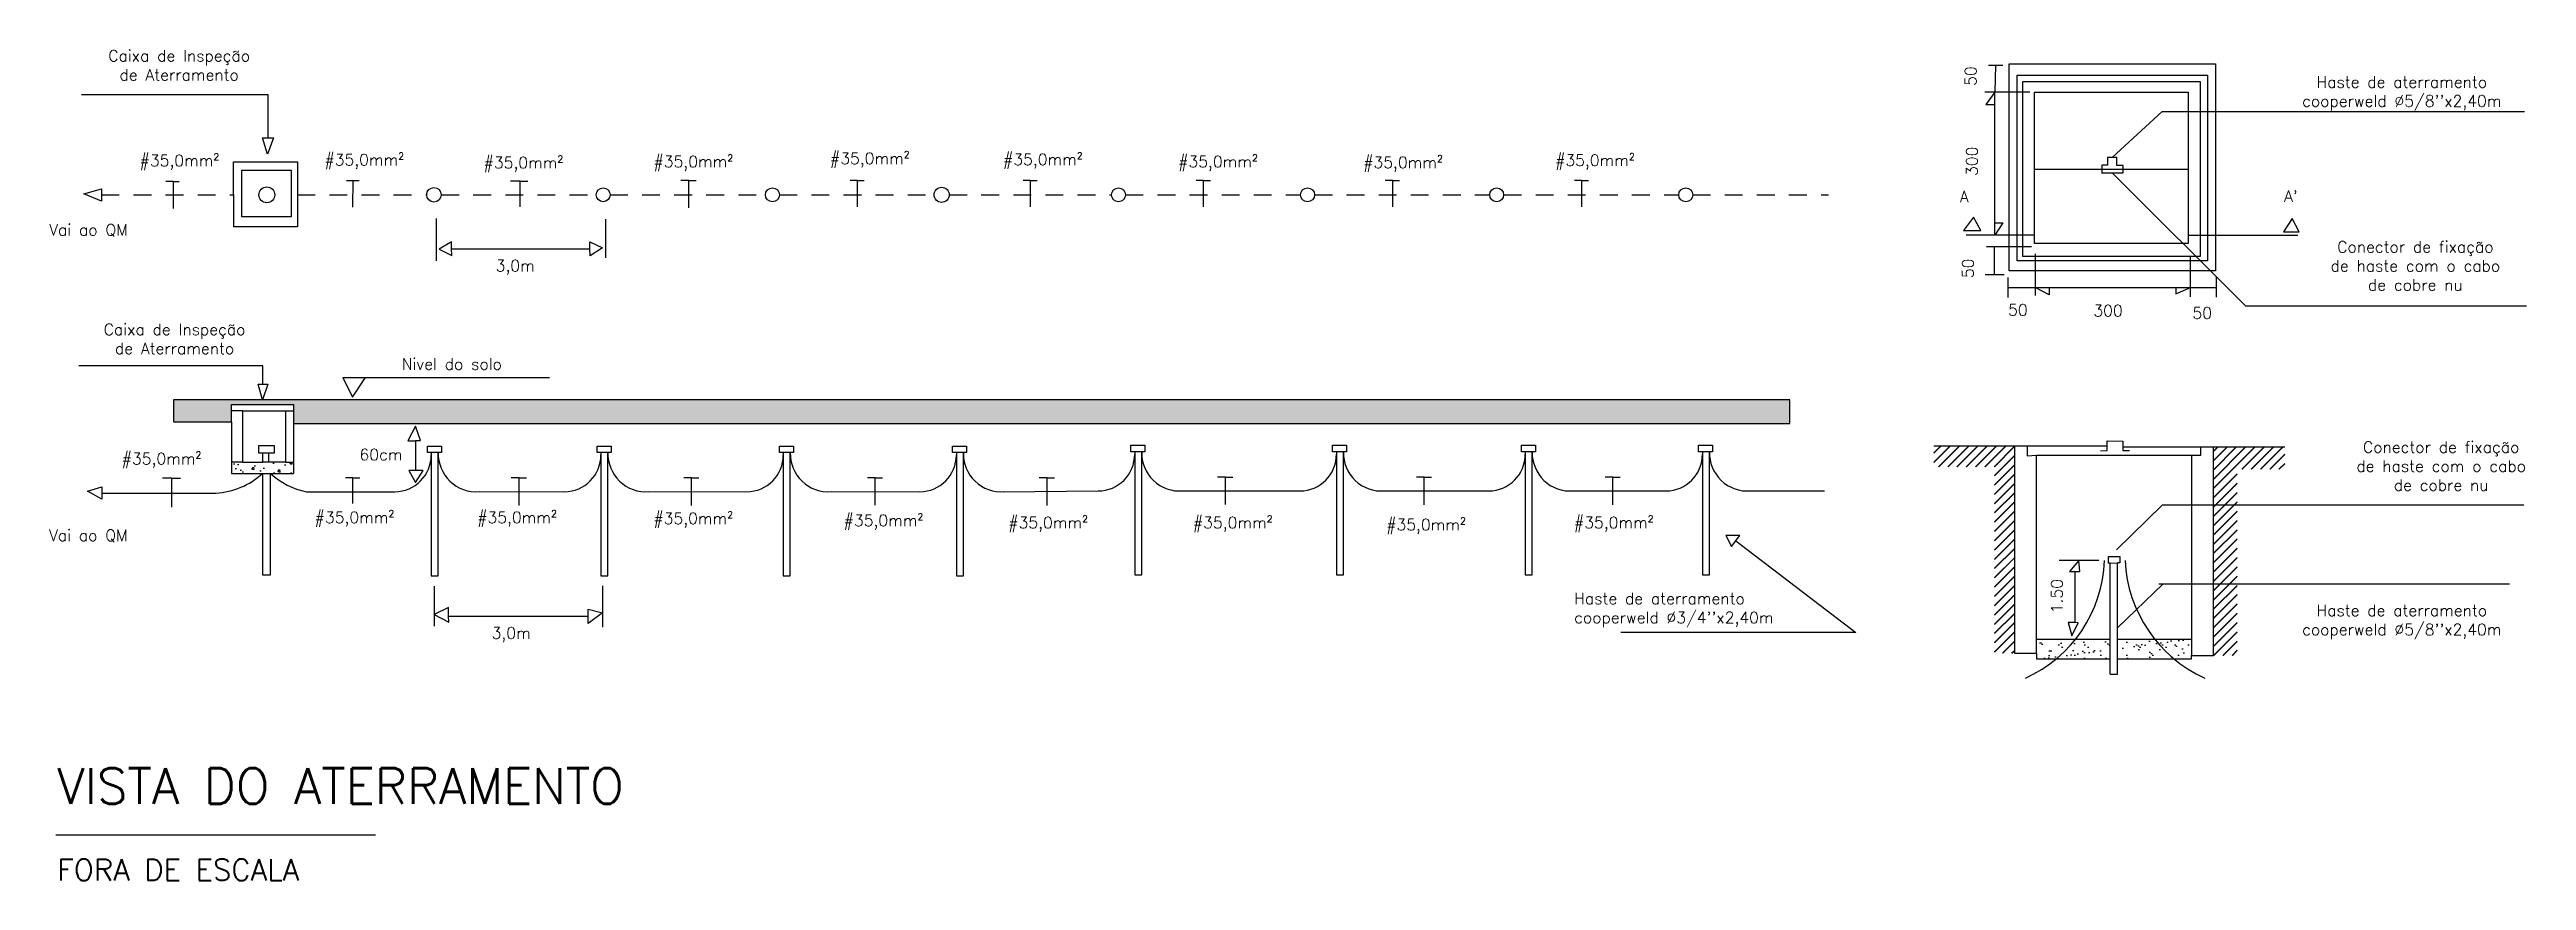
# Model space of a CAD drawing. Header units: millimetres. Extents: x 178 to 457, y 838 to 920.
# Drawn here: x 264.7 to 282.08, y 838.01 to 843.84 of the extents above; entities that cross this region are included whole.
import ezdxf

# ---------------------------------------------------------------- set-up
doc = ezdxf.new("R2010")
doc.units = ezdxf.units.MM
doc.linetypes.add('DASHED2', pattern=[0.375, 0.25, -0.125])
doc.layers.add('MEDICAO', color=4, linetype='Continuous')
doc.layers.add('TITULOS', color=6, linetype='Continuous')
doc.styles.add('ROMANS', font='ROMANS.SHX', dxfattribs={"height": 0.05})

msp = doc.modelspace()

# ---------------------------------------------------------------- texts
at = {"layer": 'MEDICAO', "color": 3, "char_height": 0.08, "attachment_point": 1, "style": 'ROMANS'}
for s, width, heights, insert in [('\\pxqc;Caixa de Inspeção de Aterramento', 1.169784725, [0.3023749], (265.0239901, 843.8345431)), ("\\A1;\\pxqc;Haste de aterramento cooperweld %%C5/8''x2,40m  ", 1.614891035, [0.3023749], (280.3934499, 843.6513071)), ('\\pxqc;#35,0mm²', 1.169784725, [0.3023749], (265.0260449, 843.1006993)), ('\\pxqc;#35,0mm²', 1.169784725, [0.3023749], (266.3227571, 843.1060189)), ('\\pxqc;#35,0mm²', 1.169784725, [0.3023749], (267.439185, 843.086)), ('\\pxqc;#35,0mm²', 1.169784725, [0.3023749], (268.63104, 843.0933499)), ('\\pxqc;#35,0mm²', 1.169784725, [0.3023749], (269.8692009, 843.1153148)), ('\\pxqc;#35,0mm²', 1.169784725, [0.3023749], (271.0831272, 843.1079649)), ('\\pxqc;#35,0mm²', 1.169784725, [0.3023749], (272.3117691, 843.0932656)), ('\\pxqc;#35,0mm²', 1.169784725, [0.3023749], (273.6096955, 843.0876517)), ('\\pxqc;#35,0mm²', 1.169784725, [0.3023749], (274.9560506, 843.102351)), ('\\A1;\\pxqc;A', 0.496606675, [0.1994804], (277.8836965, 842.8488611)), ("\\A1;\\pxqc;A' ", 0.496606675, [0.1994804], (280.1755039, 842.850672)), ('\\pxqc;Vai ao QM', 1.169784725, [0.3023749], (264.3884555, 842.6146988)), ('\\A1;\\pxqc;Conector de fixação \\Pde haste com o cabo\\Pde cobre nu  ', 1.614891035, [0.5449125], (280.4890919, 842.4954844)), ('\\pxqc;3,0m', 1.169784725, [0.3023749], (267.3813237, 842.3634474)), ('\\A1;\\pxqc;50', 0.665821291, [0.1480326], (278.1747691, 842.0536685)), ('\\A1;\\pxqc;300', 0.665821291, [0.1480326], (278.8073539, 842.0483988)), ('\\pxqc;Caixa de Inspeção de Aterramento', 1.169784725, [0.3023749], (264.991851, 841.9163847)), ('\\A1;\\pxqc;50', 0.665821291, [0.1480326], (279.4683161, 842.0316194)), ('\\pxqc;Nivel do solo', 1.169784725, [0.3023749], (266.9367518, 841.674554)), ('\\pxqc;#35,0mm²', 1.169784725, [0.3023749], (264.9004343, 841.0105072)), ('\\pxqc;60cm', 1.169784725, [0.3023749], (266.4400242, 841.0394438)), ('\\A1;\\pxqc;Conector de fixação \\Pde haste com o cabo\\Pde cobre nu  ', 1.614891035, [0.5449125], (280.6698654, 841.0918865)), ('\\pxqc;Vai ao QM', 1.169784725, [0.3023749], (264.3872828, 840.4733385)), ('\\pxqc;#35,0mm²', 1.169784725, [0.3023749], (266.2541472, 840.5989284)), ('\\pxqc;#35,0mm²', 1.169784725, [0.3023749], (267.3945028, 840.5989284)), ('\\pxqc;#35,0mm²', 1.169784725, [0.3023749], (268.6305014, 840.5915785)), ('\\pxqc;#35,0mm²', 1.169784725, [0.3023749], (269.9651213, 840.577425)), ('\\pxqc;#35,0mm²', 1.169784725, [0.3023749], (271.1201905, 840.5627257)), ('\\pxqc;#35,0mm²', 1.169784725, [0.3023749], (272.4150462, 840.5627257)), ('\\pxqc;#35,0mm²', 1.169784725, [0.3023749], (273.7711215, 840.5483899)), ('\\pxqc;#35,0mm²', 1.169784725, [0.3023749], (275.0880486, 840.5630892)), ("\\A1;Haste de aterramento cooperweld %%C3/4''x2,40m  ", 1.614891035, [0.3023749], (275.3951608, 840.0301282)), ('\\pxqc;3,0m', 1.169784725, [0.3023749], (267.3531648, 839.7886636)), ("\\A1;\\pxqc;Haste de aterramento cooperweld %%C5/8''x2,40m  ", 1.614891035, [0.3023749], (280.3934499, 839.9465533))]:
    msp.add_mtext_dynamic_manual_height_columns(s, width=width, gutter_width=0.25, heights=heights, dxfattribs=dict(at, insert=insert))
for s, width, heights, insert, rotation in [('\\A1;\\pxqc;50', 0.665821291, [0.1480326], (278.1364083, 843.3194418), 90), ('\\A1;\\pxqc;300', 0.665821291, [0.1480326], (278.145341, 842.7224841), 90), ('\\A1;\\pxqc;50', 0.665821291, [0.1480326], (278.1176292, 841.971744), 90), ('\\A1;\\pxqc;1.50', 0.621677685, [0.1259839], (278.741016, 839.6961554), 89.96843963)]:
    msp.add_mtext_dynamic_manual_height_columns(s, width=width, gutter_width=0.25, heights=heights, dxfattribs=dict(at, insert=insert, rotation=rotation))
at = {"layer": 'TITULOS', "color": 6, "style": 'ROMANS'}
msp.add_text('VISTA DO ATERRAMENTO', height=0.25, dxfattribs=at).set_placement((264.7532719, 838.55095))
at = {"layer": 'TITULOS', "color": 4, "style": 'ROMANS'}
msp.add_text('FORA DE ESCALA', height=0.15, dxfattribs=at).set_placement((264.7532719, 838.0143391))

# ---------------------------------------------------------------- hatches: boundary and pattern name
at = {"layer": 'MEDICAO'}
h = msp.add_hatch(dxfattribs=at)
h.set_pattern_fill('AR-CONC', color=3, scale=0.0015)
h.set_pattern_definition([(50, (26.12554, -19.1381), (0.273277003, -0.02390863), [0.028575, -0.314325]), (355, (26.12554, -19.1381), (-0.05286513, 0.28658527), [0.02286, -0.25146088]), (100.451445, (26.14831, -19.1401), (0.22041187, 0.26267663), [0.02428501, -0.26713537]), (46.1842, (26.12554, -19.0619), (0.40661856, -0.06306349), [0.0428625, -0.4714875]), (96.63556, (26.15943, -19.06716), (0.3561062, 0.37113919), [0.03642753, -0.40070341]), (351.18415, (26.12554, -19.0619), (0.3561062, 0.37113919), [0.03428995, -0.3771896]), (21, (26.16364, -19.08095), (0.227421587, -0.1533978), [0.028575, -0.314325]), (326, (26.16364, -19.08095), (0.09270304, 0.27628195), [0.02286, -0.25146]), (71.451445, (26.1826, -19.09374), (0.32012463, 0.12288415), [0.02428501, -0.26713491]), (37.5, (26.12554, -19.138105), (0.004632905, 0.126832558), [0, -0.248412, 0, -0.25527, 0, -0.2524125]), (7.5, (26.12554, -19.1381), (0.100229494, 0.150270862), [0, -0.145542, 0, -0.242697, 0, -0.0962025]), (327.5, (26.04058, -19.1381), (0.203385893, -0.008593116), [0, -0.09525, 0, -0.29718, 0, -0.394335]), (317.5, (26.00248, -19.1381), (0.222193772, 0.038139737), [0, -0.123825, 0, -0.197358, 0, -0.280035])])
h.paths.add_polyline_path([(265.9756223, 841.3515353), (266.4116096, 841.3515353), (266.4116096, 841.2165984), (276.9079898, 841.2165984), (276.9079898, 841.3822029), (265.5703383, 841.3822029), (265.5703383, 841.2288653), (265.9756223, 841.2288653)])
h = msp.add_hatch(dxfattribs=at)
h.set_pattern_fill('AR-CONC', color=3, scale=0.001)
h.set_pattern_definition([(50, (26.12554, -19.1381), (0.18218467, -0.015939086), [0.01905, -0.20955]), (355, (26.12554, -19.1381), (-0.03524342, 0.191056845), [0.01524, -0.167640584]), (100.451445, (26.14072, -19.13943), (0.146941247, 0.175117752), [0.01619001, -0.178090245]), (46.1842, (26.12554, -19.0873), (0.27107904, -0.04204233), [0.028575, -0.314325]), (96.635558, (26.14813, -19.0908), (0.237404134, 0.247426125), [0.02428502, -0.26713561]), (351.18415, (26.12554, -19.0873), (0.23740413, 0.247426125), [0.02285997, -0.25145973]), (21, (26.15094, -19.1), (0.151614391, -0.102265198), [0.01905, -0.20955]), (326, (26.15094, -19.1), (0.06180203, 0.184187966), [0.01524, -0.16764]), (71.451445, (26.16358, -19.10853), (0.21341642, 0.08192277), [0.01619001, -0.178089938]), (37.5, (26.12554, -19.138105), (0.0030886033, 0.084555039), [0, -0.165608, 0, -0.17018, 0, -0.168275]), (7.5, (26.12554, -19.138105), (0.0668196625, 0.100180575), [0, -0.097028, 0, -0.161798, 0, -0.064135]), (327.5, (26.0689, -19.138105), (0.135590595, -0.005728744), [0, -0.0635, 0, -0.19812, 0, -0.26289]), (317.5, (26.0435, -19.1381), (0.148129181, 0.025426491), [0, -0.08255, 0, -0.131572, 0, -0.18669])])
h.paths.add_polyline_path([(266.4116096, 840.9465729), (266.3557237, 840.9465729), (266.2388931, 840.9473399), (266.2388931, 841.012307), (266.1968343, 841.012307), (266.1968343, 840.9473399), (266.0525285, 840.9473399), (265.9756223, 840.9473399), (265.9756223, 840.8669885), (266.4116096, 840.8669885)])
h = msp.add_hatch(dxfattribs=at)
h.set_pattern_fill('JIS_LC_20A', color=3, scale=0.0023)
h.set_pattern_definition([(45, (-0.29356, -3.818235), (-0.032526912, 0.032526912), []), (45, (-0.29126, -3.818235), (-0.032526912, 0.032526912), [])])
h.paths.add_polyline_path([(278.4837121, 841.0616261), (277.9172132, 841.0616261), (277.9172132, 840.9146337), (278.3439266, 840.9146337), (278.3439266, 839.6064001), (278.4837121, 839.6064001)])
h.paths.add_polyline_path([(280.0460714, 840.8965085), (280.3800714, 840.8965085), (280.3800714, 841.0525299), (279.8805362, 841.0525299), (279.8805362, 840.6480519), (280.0460714, 840.6480519)])
h.paths.add_polyline_path([(280.0460714, 840.6480519), (279.8805362, 840.6480519), (279.8805362, 840.0925408), (280.0460714, 840.0925408)])
h.paths.add_polyline_path([(280.0460714, 840.0925408), (279.8805362, 840.0925408), (279.8805362, 839.5919494), (280.0460714, 839.5919494)])
h = msp.add_hatch(dxfattribs=at)
h.set_pattern_fill('AR-SAND', color=3, scale=0.0023)
h.set_pattern_definition([(37.5, (-0.29356, -3.818235), (-0.003680072, 0.112565045), [0, -0.0887984, 0, -0.099314, 0, -0.0949325]), (7.5, (-0.29356, -3.81824), (0.103390355, 0.164869773), [0, -0.0479044, 0, -0.0800354, 0, -0.0306705]), (327.5, (-0.36542, -3.81824), (0.181928245, 0.000330552), [0, -0.02921, 0, -0.105156, 0, -0.137287]), (317.5, (-0.36542, -3.81824), (0.175617984, 0.051273744), [0, -0.014605, 0, -0.0689356, 0, -0.078867])])
h.paths.add_polyline_path([(279.1563313, 839.7052364), (278.9121541, 839.7052364, -0.051455286), (278.777465, 839.5677786), (279.1563313, 839.5677786)])
h.paths.add_polyline_path([(278.9121541, 839.7052364), (278.6382122, 839.7052364), (278.6382122, 839.6064001), (278.6382122, 839.5677786), (278.777465, 839.5677786, 0.051455286)])
h.paths.add_polyline_path([(279.467741, 839.7052364), (279.2078307, 839.7052364), (279.2078307, 839.5677786), (279.6028357, 839.5677786, -0.0506730338)])
h.paths.add_polyline_path([(279.7259112, 839.7052364), (279.467741, 839.7052364, 0.0506730338), (279.6028357, 839.5677786), (279.7259112, 839.5677786), (279.7259112, 839.5919494)])

# ---------------------------------------------------------------- linework, layer by layer
at = {"layer": 'MEDICAO', "color": 3}
for p, q in [((278.3019687, 843.7299742), (278.40129, 843.7299742)), ((278.3516293, 843.7299742), (278.3461539, 843.5409137)), ((266.2326122, 843.5205073), (264.9229677, 843.5205073)), ((266.2326122, 843.2191236), (266.2326122, 843.5205073)), ((278.5910832, 843.5409137), (278.2765655, 843.5409137)), ((278.3461539, 843.5409137), (278.2835758, 843.4543631)), ((278.2835758, 843.4543631), (278.3461539, 843.4543631)), ((278.3461539, 842.5378033), (278.3461539, 843.5409137)), ((279.5189047, 843.403688), (279.1691645, 843.0825128)), ((279.5189047, 843.403688), (282.0607942, 843.403688)), ((266.1939872, 843.2191236), (266.2712372, 843.2191236)), ((266.2289328, 843.1052042), (266.1939872, 843.2191236)), ((266.2712372, 843.2191236), (266.2289328, 843.1052042)), ((265.5698891, 842.9127192), (265.5165495, 842.9127192)), ((265.5698891, 842.7234662), (265.5698891, 842.9127192)), ((265.5698891, 842.9127192), (265.6085141, 842.9127192)), ((265.989856, 842.8205632), (265.989856, 843.0518184)), ((265.989856, 843.0518184), (266.4386417, 843.0518184)), ((266.0487131, 842.6659629), (266.0487131, 842.9930217)), ((266.0487131, 842.9930217), (266.3944991, 842.9930217)), ((266.3944991, 842.9930217), (266.3944991, 842.6659629)), ((266.4386417, 843.0518184), (266.4386417, 842.8205632)), ((266.7838215, 842.9202965), (266.8721077, 842.9202965)), ((266.8279646, 842.9202965), (266.8242857, 842.7347179)), ((268.0020663, 842.9165825), (267.932174, 842.9165825)), ((268.0020663, 842.7365166), (268.0020663, 842.9165825)), ((268.0020663, 842.9165825), (268.0554059, 842.9165825)), ((269.1839379, 842.9203333), (269.1287591, 842.9203333)), ((269.1839379, 842.7292425), (269.1839379, 842.9203333)), ((269.1839379, 842.9203333), (269.2354372, 842.9203333)), ((270.3675287, 842.9202975), (270.3160293, 842.9202975)), ((270.3675287, 842.7365566), (270.3675287, 842.9202975)), ((270.3675287, 842.9202975), (270.4153507, 842.9202975)), ((271.5803684, 842.9202975), (271.528869, 842.9202975)), ((271.5803684, 842.7365566), (271.5803684, 842.9202975)), ((271.5803684, 842.9202975), (271.6281904, 842.9202975)), ((272.7955123, 842.9202975), (272.7440129, 842.9202975)), ((272.7955123, 842.7365566), (272.7955123, 842.9202975)), ((272.7955123, 842.9202975), (272.8433342, 842.9202975)), ((274.1218933, 842.9202975), (274.070394, 842.9202975)), ((274.1218933, 842.7365566), (274.1218933, 842.9202975)), ((274.1218933, 842.9202975), (274.1697153, 842.9202975)), ((275.4482744, 842.9202975), (275.3967751, 842.9202975)), ((275.4482744, 842.7365566), (275.4482744, 842.9202975)), ((275.4482744, 842.9202975), (275.4960964, 842.9202975)), ((278.6239803, 843.000616), (279.7018005, 843.000616)), ((279.0937542, 842.9741056), (279.246414, 842.9741056)), ((279.1360576, 843.0292278), (279.0955933, 843.0292278)), ((279.0955933, 843.0292278), (279.0955933, 842.9741056)), ((279.2022714, 843.0825128), (279.1360576, 843.0825128)), ((279.1360576, 843.0825128), (279.1360576, 843.0292278)), ((280.1038779, 842.0420757), (279.1700841, 842.9741056)), ((279.2022714, 843.0255529), (279.2022714, 843.0825128)), ((279.246414, 843.0255529), (279.2022714, 843.0255529)), ((279.246414, 842.9741056), (279.246414, 843.0255529)), ((264.9408536, 842.8263607), (265.0640854, 842.8631092)), ((265.0640854, 842.7749134), (264.9408536, 842.8263607)), ((265.0640854, 842.8631092), (265.0640854, 842.7749134)), ((265.989856, 842.8205632), (265.989856, 842.5961414)), ((266.4386417, 842.8205632), (266.4386417, 842.5961414)), ((266.4386417, 842.5961414), (265.989856, 842.5961414)), ((266.3944991, 842.6659629), (266.0487131, 842.6659629)), ((267.4115217, 842.6532553), (267.4115217, 842.3574327)), ((268.5997004, 842.6495803), (268.5997004, 842.3776441)), ((278.197459, 842.6645847), (278.1257275, 842.5690396)), ((278.1257275, 842.5690396), (278.2489594, 842.5690396)), ((278.2489594, 842.5690396), (278.197459, 842.6645847)), ((278.3461539, 842.6246289), (278.4013317, 842.6246289)), ((278.4013317, 842.6246289), (278.3461539, 842.5378033)), ((280.4314742, 842.6534078), (280.3707769, 842.5596999)), ((280.4811344, 842.5596999), (280.4314742, 842.6534078)), ((267.52004, 842.4915635), (267.433593, 842.4401158)), ((267.433593, 842.4401158), (267.5218792, 842.3960179)), ((267.52004, 842.4419535), (267.52004, 842.4915635)), ((267.52004, 842.4419535), (268.4893429, 842.4419535)), ((267.5218792, 842.3960179), (267.52004, 842.4419535)), ((268.4893429, 842.4419535), (268.4893429, 842.4897258)), ((268.4893429, 842.4897258), (268.5776281, 842.4474657)), ((268.4911821, 842.3923434), (268.4893429, 842.4419535)), ((268.5776281, 842.4474657), (268.4911821, 842.3923434)), ((278.6239803, 842.5378033), (278.1441205, 842.5378033)), ((278.603983, 842.4547802), (278.287626, 842.4547802)), ((278.3442838, 842.2599481), (278.3442838, 842.4547802)), ((278.6297337, 842.4070079), (278.6297337, 842.1148598)), ((279.7018005, 842.5376507), (280.4719384, 842.5376507)), ((280.3707769, 842.5596999), (280.4811344, 842.5596999)), ((278.4104982, 842.2599481), (278.2780694, 842.2599481)), ((278.4363037, 842.2396637), (278.4363037, 842.1000206)), ((279.7194242, 842.1053628), (279.7194242, 842.3869221)), ((279.9015131, 842.1035256), (279.9015131, 842.2440582)), ((278.4363037, 842.1698422), (278.6297337, 842.1698422)), ((278.7274373, 842.1201172), (278.6297337, 842.1715645)), ((278.6297337, 842.1715645), (279.7194242, 842.1696722)), ((278.7274373, 842.1715645), (278.7274373, 842.1201172)), ((279.6161282, 842.1698516), (279.6161282, 842.125685)), ((279.6161282, 842.125685), (279.7194242, 842.1696722)), ((279.7194242, 842.1696722), (279.9015131, 842.1696722)), ((280.1038779, 842.0420757), (282.075589, 842.0420757)), ((266.1966103, 841.6226169), (264.9045128, 841.6226169)), ((266.1966103, 841.4939983), (266.1966103, 841.6226169)), ((266.7579326, 841.5399828), (268.2072894, 841.5399828)), ((266.7579326, 841.5399828), (266.8241475, 841.402177)), ((266.8241475, 841.402177), (266.916111, 841.5399828)), ((265.5703383, 841.3822029), (265.5703383, 841.2288653)), ((276.9079898, 841.3822029), (265.5703383, 841.3822029)), ((265.9756223, 841.2288653), (265.9756223, 841.3515353)), ((265.9756223, 841.3515353), (266.4116096, 841.3515353)), ((266.1625838, 841.4939983), (266.2306368, 841.4939983)), ((266.1936159, 841.3822029), (266.1625838, 841.4939983)), ((266.2306368, 841.4939983), (266.1936159, 841.3822029)), ((266.4116096, 841.3515353), (266.4116096, 841.2165984)), ((276.9079898, 841.2165984), (276.9079898, 841.3822029)), ((265.5703383, 841.2288653), (265.9756223, 841.2288653)), ((266.0525285, 841.3061502), (265.9756223, 841.3061502)), ((265.9756223, 841.2288653), (265.9756223, 840.9467241)), ((266.0525285, 841.3061502), (266.0525285, 840.9473399)), ((266.0525285, 841.3061502), (266.3557237, 841.3061502)), ((266.3557237, 841.3061502), (266.3557237, 840.9465729)), ((266.3557237, 841.3061502), (266.4116096, 841.3061502)), ((266.4116096, 841.2165984), (276.9079898, 841.2165984)), ((266.4116096, 841.2165984), (266.4116096, 840.8669885)), ((267.2679094, 841.1977609), (267.2127307, 841.0967031)), ((267.3028561, 841.0979428), (267.2679094, 841.1977609)), ((266.2772722, 841.0613751), (266.1652048, 841.0613751)), ((266.1652048, 841.0613751), (266.1652048, 841.012307)), ((266.1652048, 841.012307), (266.2772722, 841.012307)), ((266.1968343, 840.9473399), (266.1968343, 841.012307)), ((266.2388931, 840.9473399), (266.2388931, 841.012307)), ((266.2772722, 841.012307), (266.2772722, 841.0613751)), ((267.2127307, 841.0967031), (267.2680123, 841.0967031)), ((267.2680123, 841.0979428), (267.2680123, 840.888708)), ((267.2680123, 841.0979428), (267.3028561, 841.0979428)), ((267.3504385, 841.0144965), (267.3504385, 841.0594753)), ((267.3504385, 841.0594753), (267.4486893, 841.0594753)), ((267.4486893, 841.0144965), (267.3504385, 841.0144965)), ((267.3772944, 841.0144965), (267.3772944, 840.1504382)), ((267.4264202, 840.1504382), (267.4264202, 841.0144965)), ((267.4486893, 841.0594753), (267.4486893, 841.0144965)), ((268.5407017, 841.0144965), (268.5407017, 841.0594753)), ((268.5407017, 841.0594753), (268.6389525, 841.0594753)), ((268.6389525, 841.0144965), (268.5407017, 841.0144965)), ((268.5675577, 841.0144965), (268.5675577, 840.1504382)), ((268.6166835, 840.1504382), (268.6166835, 841.0144965)), ((268.6389525, 841.0594753), (268.6389525, 841.0144965)), ((269.8202424, 841.0144965), (269.8202424, 841.0594753)), ((269.8202424, 841.0594753), (269.9184932, 841.0594753)), ((269.9184932, 841.0144965), (269.8202424, 841.0144965)), ((269.8470984, 841.0144965), (269.8470984, 840.1504382)), ((269.8962242, 840.1504382), (269.8962242, 841.0144965)), ((269.9184932, 841.0594753), (269.9184932, 841.0144965)), ((271.0341697, 841.0144965), (271.0341697, 841.0594753)), ((271.0341697, 841.0594753), (271.1324205, 841.0594753)), ((271.1324205, 841.0144965), (271.0341697, 841.0144965)), ((271.0610257, 841.0144965), (271.0610257, 840.1504382)), ((271.1101515, 840.1504382), (271.1101515, 841.0144965)), ((271.1324205, 841.0594753), (271.1324205, 841.0144965)), ((272.2851095, 841.0196475), (272.2851095, 841.0646263)), ((272.2851095, 841.0646263), (272.3833603, 841.0646263)), ((272.3833603, 841.0196475), (272.2851095, 841.0196475)), ((272.3119654, 841.0196475), (272.3119654, 840.1555892)), ((272.3610912, 840.1555892), (272.3610912, 841.0196475)), ((272.3833603, 841.0646263), (272.3833603, 841.0196475)), ((273.7005907, 841.0196475), (273.7005907, 841.0646263)), ((273.7005907, 841.0646263), (273.7988414, 841.0646263)), ((273.7988414, 841.0196475), (273.7005907, 841.0196475)), ((273.7274466, 841.0196475), (273.7274466, 840.1555892)), ((273.7765724, 840.1555892), (273.7765724, 841.0196475)), ((273.7988414, 841.0646263), (273.7988414, 841.0196475)), ((275.0248744, 841.0196475), (275.0248744, 841.0646263)), ((275.0248744, 841.0646263), (275.1231252, 841.0646263)), ((275.1231252, 841.0196475), (275.0248744, 841.0196475)), ((275.0517304, 841.0196475), (275.0517304, 840.1555892)), ((275.1008562, 840.1555892), (275.1008562, 841.0196475)), ((275.1231252, 841.0646263), (275.1231252, 841.0196475)), ((276.2682308, 841.0196475), (276.2682308, 841.0646263)), ((276.2682308, 841.0646263), (276.3664816, 841.0646263)), ((276.3664816, 841.0196475), (276.2682308, 841.0196475)), ((276.2950868, 841.0196475), (276.2950868, 840.1555892)), ((276.3442126, 840.1555892), (276.3442126, 841.0196475)), ((276.3664816, 841.0646263), (276.3664816, 841.0196475)), ((277.9172132, 841.0616261), (278.4837121, 841.0616261)), ((278.4837121, 841.0616261), (278.4837121, 839.6064001)), ((278.4837121, 841.0616261), (279.1330366, 841.0616261)), ((278.5738944, 841.0616261), (278.5738944, 840.9900578)), ((279.0883575, 841.0263344), (279.1330366, 841.0285528)), ((279.1330366, 841.0285528), (279.1330366, 841.0946994)), ((279.1330366, 841.0946994), (279.2433941, 841.092481)), ((279.244843, 841.0924519), (279.2433941, 841.0281717)), ((279.2433941, 841.0525299), (280.3800714, 841.0525299)), ((279.2433941, 841.0281717), (279.2901126, 841.0281717)), ((279.7909921, 840.9954795), (279.7909921, 841.0525299)), ((279.8805362, 839.5919494), (279.8805362, 841.0525299)), ((265.5574567, 840.8337417), (265.4912429, 840.8337417)), ((265.5574567, 840.6297893), (265.5574567, 840.8337417)), ((265.5574567, 840.8337417), (265.6181531, 840.8337417)), ((266.0525285, 840.9473399), (265.9756223, 840.9473399)), ((265.9756223, 840.9467241), (265.9756223, 840.8669885)), ((265.9756223, 840.8669885), (266.4116096, 840.8669885)), ((266.0525285, 840.9473399), (266.1968343, 840.9473399)), ((266.1936159, 840.8669885), (266.1936159, 840.1563628)), ((266.2388931, 840.9473399), (266.1968343, 840.9473399)), ((266.3557237, 840.9465729), (266.2388931, 840.9473399)), ((266.2495228, 840.1563628), (266.2495228, 840.8669885)), ((266.3557237, 840.9465729), (266.4116096, 840.9465729)), ((266.8277242, 840.8353632), (266.7762249, 840.8353632)), ((266.8277242, 840.657135), (266.8277242, 840.8353632)), ((266.8277242, 840.8353632), (266.8773854, 840.8353632)), ((267.2680123, 840.888708), (267.2200986, 840.888708)), ((267.2200986, 840.888708), (267.2660804, 840.8032686)), ((267.2660804, 840.8032686), (267.3212592, 840.888708)), ((267.3212592, 840.888708), (267.2680123, 840.888708)), ((267.9929537, 840.8352893), (267.9377749, 840.8352893)), ((267.9929537, 840.6423618), (267.9929537, 840.8352893)), ((267.9929537, 840.8352893), (268.044454, 840.8352893)), ((269.2038779, 840.8360904), (269.1486992, 840.8360904)), ((269.2038779, 840.6431629), (269.2038779, 840.8360904)), ((269.2038779, 840.8360904), (269.2553783, 840.8360904)), ((270.4919547, 840.8368915), (270.4367759, 840.8368915)), ((270.4919547, 840.6439639), (270.4919547, 840.8368915)), ((270.4919547, 840.8368915), (270.543455, 840.8368915)), ((271.6973459, 840.8360904), (271.6421671, 840.8360904)), ((271.6973459, 840.6431629), (271.6973459, 840.8360904)), ((271.6973459, 840.8360904), (271.7488463, 840.8360904)), ((272.9482856, 840.8412414), (272.8931069, 840.8412414)), ((272.9482856, 840.6483139), (272.9482856, 840.8412414)), ((272.9482856, 840.8412414), (272.999786, 840.8412414)), ((274.3431058, 840.8404404), (274.2879271, 840.8404404)), ((274.3431058, 840.6475128), (274.3431058, 840.8404404)), ((274.3431058, 840.8404404), (274.3946062, 840.8404404)), ((275.6673896, 840.8404404), (275.6122109, 840.8404404)), ((275.6673896, 840.6475128), (275.6673896, 840.8404404)), ((275.6673896, 840.8404404), (275.71889, 840.8404404)), ((278.5738944, 840.9900578), (278.6382122, 840.9954795)), ((278.6382122, 839.6064001), (278.6382122, 840.9954795)), ((278.6382122, 840.9954795), (279.7909921, 840.9954795)), ((279.7259112, 840.9954795), (279.7259112, 839.5919494)), ((264.9661235, 840.7421135), (265.0674442, 840.772781)), ((265.0674442, 840.6869117), (264.9661235, 840.7421135)), ((265.0674442, 840.772781), (265.0674442, 840.6869117)), ((265.0674442, 840.7298463), (265.8657313, 840.7298463)), ((266.5012902, 840.7390464), (267.1214982, 840.7390464)), ((267.7137788, 840.739675), (268.3117615, 840.7390464)), ((268.9040421, 840.739675), (269.5913022, 840.7390464)), ((270.1835828, 840.739675), (270.8052295, 840.7390464)), ((271.3889602, 840.7391489), (272.0561692, 840.7441974)), ((272.6484498, 840.744826), (273.4716504, 840.7441974)), ((274.063931, 840.744826), (274.7959342, 840.7441974)), ((275.3882148, 840.744826), (276.0392906, 840.7441974)), ((276.6315712, 840.744826), (277.1504576, 840.744826)), ((279.5224256, 840.6480519), (279.1987109, 840.3320179)), ((279.5224256, 840.6480519), (282.0569584, 840.6480519)), ((276.5577379, 840.4322498), (276.4584166, 840.4322498)), ((276.4584166, 840.4322498), (276.4988808, 840.3550789)), ((276.4988808, 840.3550789), (276.5577379, 840.4322498)), ((276.5283093, 840.3936644), (277.3706637, 839.7512131)), ((266.1936159, 840.1563628), (266.2495228, 840.1563628)), ((267.3772944, 840.1504382), (267.4264202, 840.1504382)), ((268.5675577, 840.1504382), (268.6166835, 840.1504382)), ((269.8470984, 840.1504382), (269.8962242, 840.1504382)), ((271.0610257, 840.1504382), (271.1101515, 840.1504382)), ((272.3119654, 840.1555892), (272.3610912, 840.1555892)), ((273.7274466, 840.1555892), (273.7765724, 840.1555892)), ((275.0517304, 840.1555892), (275.1008562, 840.1555892)), ((276.2950868, 840.1555892), (276.3442126, 840.1555892)), ((279.0750828, 840.2559445), (278.7973509, 840.2559445)), ((278.9362169, 840.2559445), (278.8709216, 840.1790829)), ((278.8709216, 840.1790829), (278.942654, 840.1790829)), ((278.9067878, 840.1790829), (278.9067878, 839.822626)), ((278.942654, 840.1790829), (278.9362169, 840.2559445)), ((279.1430068, 840.2385007), (279.1430068, 840.2846199)), ((279.1430068, 840.2846199), (279.2230157, 840.2846199)), ((279.1563313, 840.2385007), (279.1430068, 840.2385007)), ((279.1563313, 840.2385007), (279.2078307, 840.240522)), ((279.1563313, 839.4594397), (279.1563313, 840.2385007)), ((279.2230157, 840.240522), (279.2078307, 840.240522)), ((279.2078307, 840.240522), (279.2078307, 840.2348257)), ((279.2078307, 839.4594397), (279.2078307, 840.2348257)), ((279.2230157, 840.2846199), (279.2230157, 840.240522)), ((267.3967757, 840.0769949), (267.3967757, 839.7958712)), ((268.5794358, 840.0788322), (268.5794358, 839.7885218)), ((279.5258825, 840.0925408), (279.2078307, 839.7838566)), ((279.4964534, 840.0925408), (281.9574145, 840.0925408)), ((267.4979372, 839.9281648), (267.3967757, 839.8785547)), ((267.3967757, 839.8785547), (267.4997764, 839.8252697)), ((267.4979372, 839.8656927), (267.4979372, 839.9281648)), ((267.4979372, 839.8656927), (268.4782752, 839.8656927)), ((267.4997764, 839.8252697), (267.4979372, 839.8656927)), ((268.4782752, 839.8656927), (268.4782752, 839.9153027)), ((268.4782752, 839.9153027), (268.5794358, 839.8904977)), ((268.5794358, 839.8904977), (268.4782752, 839.8160831)), ((268.4782752, 839.8160831), (268.4782752, 839.8656927)), ((278.9067878, 839.822626), (278.8598864, 839.822626)), ((278.8598864, 839.822626), (278.8856361, 839.728918)), ((278.8856361, 839.728918), (278.9316179, 839.818951)), ((278.9316179, 839.818951), (278.9067878, 839.822626)), ((277.3706637, 839.7512131), (275.722703, 839.7512131)), ((278.6382122, 839.7052364), (279.1563313, 839.7052364)), ((279.2078307, 839.7052364), (279.7259112, 839.7052364)), ((278.4837121, 839.6064001), (278.6382122, 839.6064001)), ((278.6382122, 839.6064001), (278.6382122, 839.5677786)), ((278.6382122, 839.5677786), (279.1563313, 839.5677786)), ((279.1563313, 839.4594397), (279.2078307, 839.4594397)), ((279.2078307, 839.5677786), (279.7259112, 839.5677786)), ((279.7259112, 839.5919494), (279.8805362, 839.5919494)), ((279.7259112, 839.5677786), (279.7259112, 839.5919494))]:
    msp.add_line(p, q, dxfattribs=at)
at = {"layer": 'MEDICAO', "color": 3, "linetype": 'DASHED2', "ltscale": 0.5}
for p, q in [((265.0640854, 842.8205632), (265.989856, 842.8205632)), ((266.4386417, 842.8205632), (267.3452358, 842.8205632)), ((267.4473726, 842.8205632), (268.5349526, 842.8205632)), ((268.631609, 842.8205632), (269.7217049, 842.8205632)), ((269.8196349, 842.8205632), (270.90483, 842.8205632)), ((271.0110483, 842.8205632), (272.1496885, 842.8205632)), ((272.2476185, 842.8205632), (273.4760695, 842.8205632)), ((273.5739996, 842.8205632), (274.8024506, 842.8205632)), ((274.9003806, 842.8205632), (276.1288317, 842.8205632)), ((276.2267617, 842.8205632), (277.1794237, 842.8205632))]:
    msp.add_line(p, q, dxfattribs=at)
at = {"layer": 'MEDICAO', "color": 3}
for points in [[(278.447409, 843.7392536), (279.8930864, 843.7392536), (279.8930864, 842.287702), (278.447409, 842.287702)], [(278.5025877, 843.6584077), (279.8379077, 843.6584077), (279.8379077, 842.3575236), (278.5025877, 842.3575236)], [(278.5430519, 843.6143099), (279.7864073, 843.6143099), (279.7864073, 842.3869221), (278.5430519, 842.3869221)], [(278.6239803, 843.5408139), (279.7018005, 843.5408139), (279.7018005, 842.4787924), (278.6239803, 842.4787924)]]:
    msp.add_lwpolyline(points, close=True, dxfattribs=at)
for centre, radius in [((266.2238284, 842.8205632), 0.0555625), ((267.3963042, 842.8205632), 0.0510684), ((268.5832808, 842.8205632), 0.0483282), ((269.7706699, 842.8205632), 0.048965), ((270.9579391, 842.8205632), 0.0531091), ((272.1986535, 842.8205632), 0.048965), ((273.5250345, 842.8205632), 0.048965), ((274.8514156, 842.8205632), 0.048965), ((276.1777967, 842.8205632), 0.048965)]:
    msp.add_circle(centre, radius, dxfattribs=at)
for centre, radius, start, end in [((267.6931179, 841.005716), 0.2668421, 178.11433969, 274.4407243), ((268.8833811, 841.005716), 0.2668421, 178.11433969, 274.4407243), ((270.1629218, 841.005716), 0.2668421, 178.11433969, 274.4407243), ((271.3768491, 841.005716), 0.2668421, 178.11433969, 274.4407243), ((272.0551116, 841.0010509), 0.2568556, 270.23592701, 0.2147121), ((272.6277889, 841.010867), 0.2668421, 178.11433969, 274.4407243), ((273.4705927, 841.0010509), 0.2568556, 270.23592701, 0.2147121), ((274.04327, 841.010867), 0.2668421, 178.11433969, 274.4407243), ((274.7948765, 841.0010509), 0.2568556, 270.23592701, 0.2147121), ((275.3675538, 841.010867), 0.2668421, 178.11433969, 274.4407243), ((276.0382329, 841.0010509), 0.2568556, 270.23592701, 0.2147121), ((276.6109102, 841.010867), 0.2668421, 178.11433969, 274.4407243), ((265.8392477, 841.253695), 0.5245177, 272.89417987, 312.50137196), ((266.6086671, 841.262033), 0.5338959, 227.72528943, 258.39756466), ((267.1204406, 840.9958999), 0.2568556, 270.23592701, 0.2147121), ((268.3107038, 840.9958999), 0.2568556, 270.23592701, 0.2147121), ((269.5902445, 840.9958999), 0.2568556, 270.23592701, 0.2147121), ((270.8041718, 840.9958999), 0.2568556, 270.23592701, 0.2147121), ((278.1787269, 840.2891736), 0.9374956, 294.00862499, 357.96875453), ((280.2117077, 840.301298), 0.9532973, 182.72528472, 245.64845795)]:
    msp.add_arc(centre, radius, start, end, dxfattribs=at)
at = {"layer": 'TITULOS', "color": 8}
msp.add_line((264.7438512, 838.3344228), (266.9859851, 838.3344228), dxfattribs=at)

msp.set_redraw_order([(e.dxf.handle, doc.entitydb.next_handle()) for e in msp.query("TEXT MTEXT ATTDEF DIMENSION ARC_DIMENSION")])  # texts and dimensions are drawn at this point

doc.saveas('drawing.dxf')
